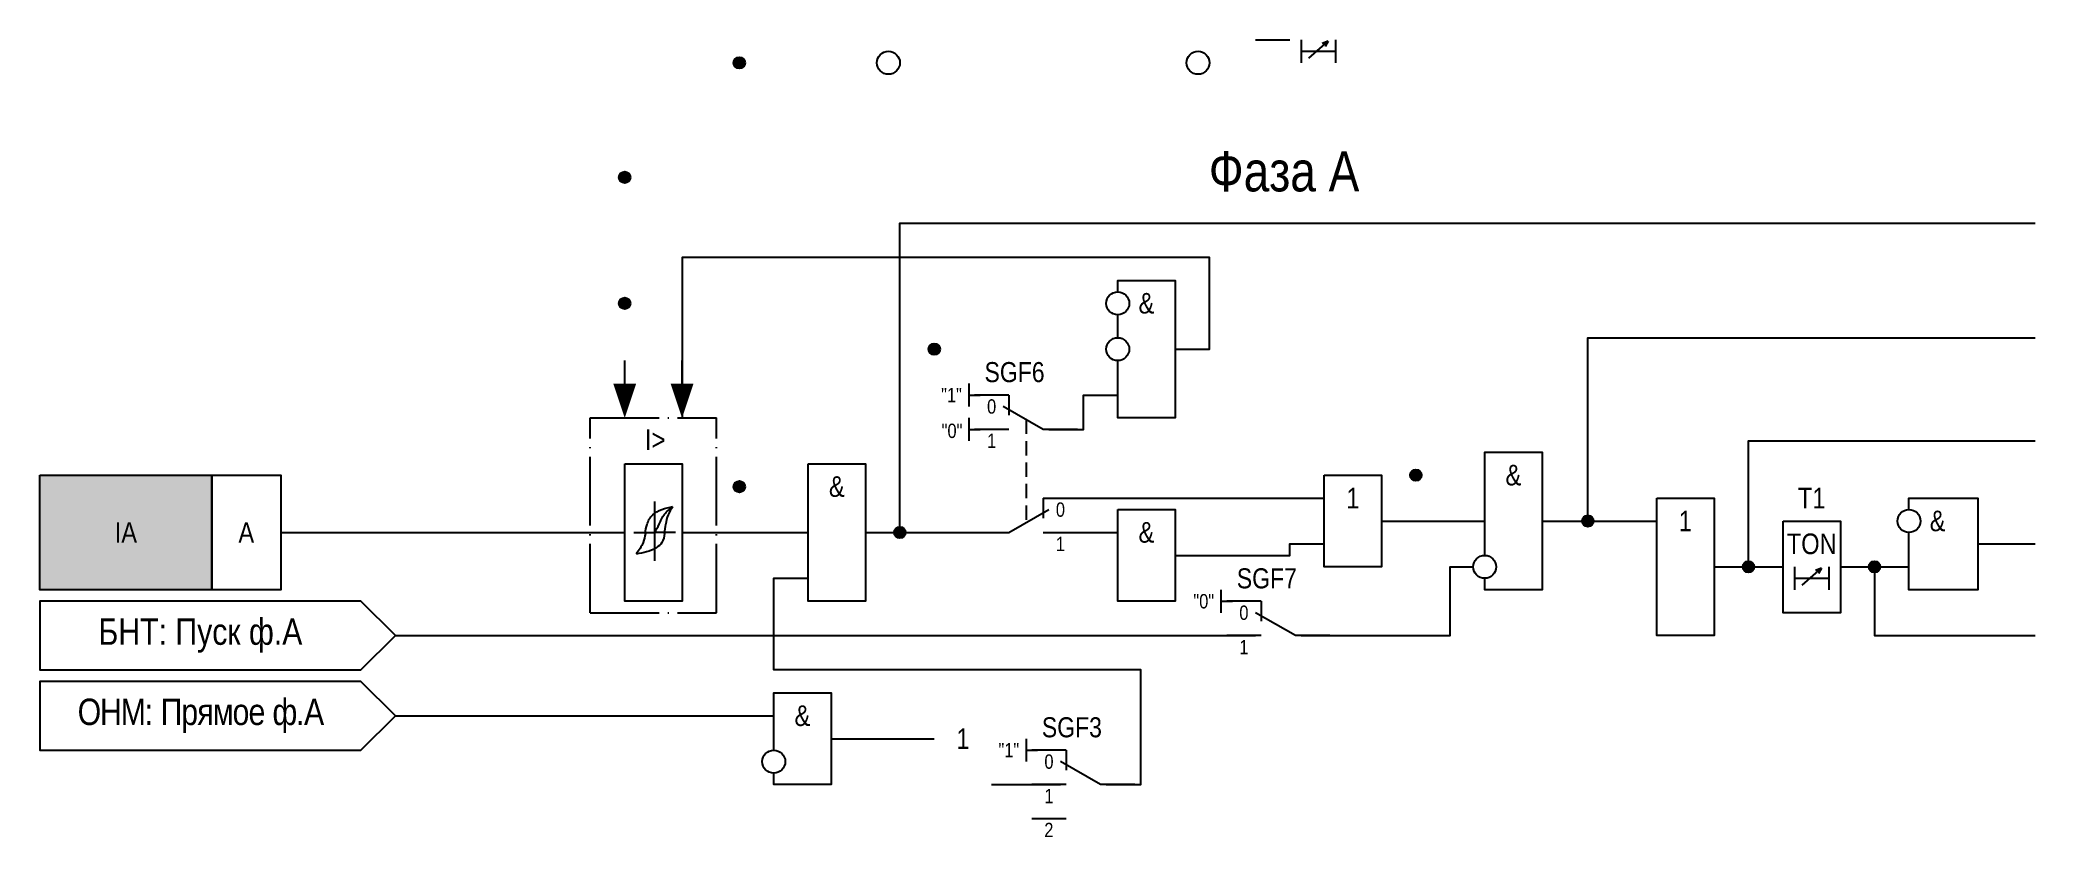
# Model space of a CAD drawing. Header units: millimetres. Extents: x -1444 to 964, y 0 to 620.
# Drawn here: x -1444 to -1270, y 420.4 to 490 of the extents above; entities that cross this region are included whole.
import ezdxf
from ezdxf.enums import TextEntityAlignment as Align

# ---------------------------------------------------------------- set-up
doc = ezdxf.new("R2010")
doc.units = ezdxf.units.MM
doc.linetypes.add('ACAD_ISO04W100', pattern=[30, 24, -3, 0, -3])
doc.linetypes.add('штриховая2', pattern=[0.375, 0.25, -0.125])
doc.layers.add('TEXT', color=7, linetype='Continuous', lineweight=25)
doc.layers.add('Основная', color=7, linetype='Continuous')
doc.styles.add('1.8_Gost_RD', font='ARIALN.TTF', dxfattribs={"height": 1.8})
doc.styles.add('2.5_Gost_RD', font='ARIALN.TTF', dxfattribs={"height": 2.5})
doc.styles.add('3.5_Gost_RD', font='ARIALN.TTF', dxfattribs={"height": 3.5})
doc.styles.add('Вывод', font='ARIALN.TTF', dxfattribs={"height": 2.5})
doc.styles.add('Компонент', font='ARIALN.TTF', dxfattribs={"height": 3.5})

msp = doc.modelspace()

# ---------------------------------------------------------------- texts
at = {"color": 251, "ltscale": 100, "true_color": 0x58595b, "insert": (-1335.5, 478.5), "char_height": 3.5, "width": 51, "attachment_point": 5, "style": '3.5_Gost_RD'}
msp.add_mtext('Фаза А', dxfattribs=at)
at = {"ltscale": 100, "char_height": 1.8, "attachment_point": 5}
for s, insert, width, style in [('&', (-1347.5, 467), 5, '2.5_Gost_RD'), ('&', (-1315.5, 452), 5, '2.5_Gost_RD'), ('&', (-1374.5, 451), 5, '2.5_Gost_RD'), ('1', (-1329.5, 450), 5, '2.5_Gost_RD'), ('T1', (-1289.48, 450), 5, '2.5_Gost_RD'), ('&', (-1278.5, 448), 5, '2.5_Gost_RD'), ('IA', (-1436.5, 447), 15, '1.8_Gost_RD'), ('А', (-1426, 447), 6, '1.8_Gost_RD'), ('1', (-1300.5, 448), 5, '2.5_Gost_RD'), ('TON', (-1289.48, 446), 5, '2.5_Gost_RD'), ('&', (-1377.5, 431), 5, '2.5_Gost_RD'), ('1', (-1363.5, 429), 5, '2.5_Gost_RD')]:
    msp.add_mtext(s, dxfattribs=dict(at, insert=insert, width=width, style=style))
at = {"color": 7, "ltscale": 100, "insert": (-1396, 456), "char_height": 1.8, "attachment_point": 1, "style": '1.8_Gost_RD'}
msp.add_mtext_dynamic_manual_height_columns('\\pi4.7676;I>', width=11, gutter_width=17.5, heights=[0], dxfattribs=at)
at = {"color": 5, "ltscale": 100, "insert": (-1365.36, 456.5), "char_height": 1.25, "attachment_point": 1, "style": '3.5_Gost_RD'}
msp.add_mtext_dynamic_manual_height_columns('"0"', width=2, gutter_width=17.5, heights=[0], dxfattribs=at)
at = {"color": 5, "ltscale": 100, "insert": (-1347.5, 447), "char_height": 1.8, "width": 5, "attachment_point": 5, "style": '2.5_Gost_RD'}
msp.add_mtext('&', dxfattribs=at)
at = {"ltscale": 100, "insert": (-1356.41, 421.66), "char_height": 1.25, "attachment_point": 1, "style": '3.5_Gost_RD'}
msp.add_mtext_dynamic_manual_height_columns('2', width=2, gutter_width=17.5, heights=[0], dxfattribs=at)
at = {"layer": 'TEXT', "ltscale": 100, "char_height": 2.3, "width": 28, "attachment_point": 5, "style": '2.5_Gost_RD'}
for s, insert in [('БНТ: Пуск ф.А', (-1430, 438)), ('{\\T0.95;ОНМ: Прямое ф.А}', (-1430, 431))]:
    msp.add_mtext(s, dxfattribs=dict(at, insert=insert))

# ---------------------------------------------------------------- blocks, each defined once
blk = doc.blocks.new('*U70')
at = {"layer": 'Основная', "linetype": 'ACAD_ISO04W100', "ltscale": 0.25}
for p, q in [((0, 0), (11, 0)), ((0, -17), (0, 0)), ((11, -17), (11, 0)), ((0, -17), (11, -17))]:
    blk.add_line(p, q, dxfattribs=at)
at = {"layer": 'Основная', "style": 'Компонент'}
blk.add_attdef('ОУ', text='', height=3.5, dxfattribs=at).set_placement((11, 0), align=Align.MIDDLE_CENTER)
blk = doc.blocks.new('*U81')
at = {"ltscale": 0.25}
blk.add_line((-1, 0), (-5, 0), dxfattribs=at)
blk.add_lwpolyline([(-3, 0, 2, 0, 0), (0, 0, 0, 0, 0)], format="xyseb", dxfattribs=at)
at = {"layer": 'Основная', "style": 'Вывод'}
blk.add_attdef('ОТ', text='', height=2.5, dxfattribs=at).set_placement((-4, 0), align=Align.MIDDLE_CENTER)
blk = doc.blocks.new('*U79')
at = {"layer": 'Основная', "color": 0}
blk.add_line((0, 0), (7, 4), dxfattribs=at)
at = {"layer": 'Основная', "ltscale": 0.35}
blk.add_line((6, 6), (6, 2.5), dxfattribs=at)
blk = doc.blocks.new('*U91')
at = {"layer": 'Основная', "color": 0}
for p, q in [((-3, 6), (-9, 6)), ((-3, 0), (-9, 0)), ((9, 0), (3, 0))]:
    blk.add_line(p, q, dxfattribs=at)
at = {"layer": 'Основная', "ltscale": 0.25, "xscale": -1}
blk.add_blockref('*U79', (3, 0), dxfattribs=at)
at = {"layer": 'Основная'}
for tag, height, style, p in [('ОУ', 3.5, 'Компонент', (-2, 10)), ('В1', 2.5, 'Вывод', (-13, 6)), ('В2', 2.5, 'Вывод', (-6, 4)), ('В3', 2.5, 'Вывод', (-6, -2))]:
    blk.add_attdef(tag, text='', height=height, dxfattribs=dict(at, style=style)).set_placement(p, align=Align.MIDDLE_CENTER)
blk = doc.blocks.new('Точка')
at = {"ltscale": 100}
h = blk.add_hatch(color=256, dxfattribs=at)
h.dxf.hatch_style = 1
edge = h.paths.add_edge_path()
edge.add_arc((0, 0), 0.5, 0, 360)
blk.add_circle((0, 0), 0.5, dxfattribs=at)
blk = doc.blocks.new('*U93')
at = {"layer": 'Основная', "color": 0}
for p, q in [((3, 6), (9, 6)), ((-9, 0), (-3, 0)), ((3, 0), (9, 0))]:
    blk.add_line(p, q, dxfattribs=at)
at = {"layer": 'Основная', "ltscale": 0.25}
blk.add_blockref('*U79', (-3, 0), dxfattribs=at)
at = {"layer": 'Основная'}
for tag, height, style, p in [('ОУ', 3.5, 'Компонент', (2, 10)), ('В1', 2.5, 'Вывод', (14, 6)), ('В2', 2.5, 'Вывод', (6, 4)), ('В3', 2.5, 'Вывод', (6, -2))]:
    blk.add_attdef(tag, text='', height=height, dxfattribs=dict(at, style=style)).set_placement(p, align=Align.MIDDLE_CENTER)

# ---------------------------------------------------------------- hatches: boundary and pattern name
at = {"ltscale": 100, "true_color": 0xf7941d}
h = msp.add_hatch(color=30, dxfattribs=at)
h.dxf.hatch_style = 1
h.paths.add_polyline_path([(-1444, 452), (-1429, 452), (-1429, 442), (-1444, 442)])

# ---------------------------------------------------------------- linework, layer by layer
at = {"color": 7, "ltscale": 100}
for p, q in [((-1333.33, 488.41), (-1331.66, 489.9)), ((-1331.66, 489.9), (-1332.18, 489.68)), ((-1331.66, 489.9), (-1331.92, 489.43)), ((-1392.21, 447), (-1390.4, 447)), ((-1388.58, 447), (-1390.4, 447)), ((-1290.3, 442.41), (-1288.63, 443.9)), ((-1288.63, 443.9), (-1289.15, 443.68)), ((-1288.63, 443.9), (-1288.9, 443.43))]:
    msp.add_line(p, q, dxfattribs=at)
at = {"color": 5, "ltscale": 100}
for p, q in [((-1363, 460), (-1363, 458)), ((-1363, 459), (-1362, 459)), ((-1363, 457), (-1363, 455)), ((-1363, 456), (-1362, 456))]:
    msp.add_line(p, q, dxfattribs=at)
msp.add_line((-1390.4, 449.72), (-1390.4, 444.52))
at = {"ltscale": 100}
for p, q in [((-1341, 442), (-1341, 440)), ((-1341, 441), (-1340, 441)), ((-1358, 429), (-1358, 427)), ((-1358, 428), (-1357, 428)), ((-1354.5, 422), (-1357.5, 422))]:
    msp.add_line(p, q, dxfattribs=at)
for points in [[(-1338, 490), (-1335, 490)], [(-1334, 490), (-1334, 488)], [(-1334, 489), (-1331, 489)], [(-1331, 490), (-1331, 488)], [(-1372, 447), (-1369, 447), (-1369, 474), (-1270, 474)], [(-1345, 463), (-1342, 463), (-1342, 471), (-1388, 471), (-1388, 457)], [(-1350, 468), (-1350, 469), (-1345, 469), (-1345, 457), (-1350, 457), (-1350, 462)], [(-1350, 464), (-1350, 466)], [(-1313, 448), (-1309, 448), (-1309, 464), (-1270, 464)], [(-1298, 444), (-1295, 444), (-1295, 455), (-1270, 455)], [(-1318, 445), (-1318, 454), (-1313, 454), (-1313, 442), (-1318, 442), (-1318, 443)], [(-1281, 449), (-1281, 450), (-1275, 450), (-1275, 442), (-1281, 442), (-1281, 447)], [(-1327, 448), (-1318, 448)], [(-1313, 448), (-1303, 448)], [(-1423, 447), (-1393, 447)], [(-1388, 447), (-1377, 447)], [(-1372, 447), (-1369, 447)], [(-1345, 445), (-1335, 445), (-1335, 446), (-1332, 446)], [(-1275, 446), (-1270, 446)], [(-1334, 438), (-1321, 438), (-1321, 444), (-1319, 444)], [(-1298, 444), (-1292, 444)], [(-1290.98, 444), (-1290.98, 442)], [(-1287.98, 444), (-1287.98, 442)], [(-1287, 444), (-1281, 444)], [(-1287, 444), (-1284, 444), (-1284, 438), (-1270, 438)], [(-1351, 425), (-1348, 425), (-1348, 435), (-1380, 435), (-1380, 443), (-1377, 443)], [(-1290.98, 443), (-1287.98, 443)], [(-1413, 438), (-1416, 441), (-1444, 441), (-1444, 435), (-1416, 435), (-1413, 438)], [(-1413, 438), (-1338, 438)], [(-1413, 431), (-1416, 434), (-1444, 434), (-1444, 428), (-1416, 428), (-1413, 431)], [(-1380, 428), (-1380, 433), (-1375, 433), (-1375, 425), (-1380, 425), (-1380, 426)], [(-1413, 431), (-1380, 431)], [(-1375, 429), (-1366, 429)], [(-1361, 425), (-1355, 425)]]:
    msp.add_lwpolyline(points, dxfattribs=at)
at = {"color": 5, "ltscale": 100}
for points in [[(-1356, 456), (-1353, 456), (-1353, 459), (-1350, 459)], [(-1356, 450), (-1332, 450)], [(-1372, 447), (-1360, 447)], [(-1356, 447), (-1350, 447)]]:
    msp.add_lwpolyline(points, dxfattribs=at)
at = {"color": 5, "linetype": 'штриховая2', "ltscale": 5}
msp.add_lwpolyline([(-1358, 456.86), (-1358, 447.86)], dxfattribs=at)
at = {"ltscale": 100}
for points in [[(-1393, 453), (-1388, 453), (-1388, 441), (-1393, 441)], [(-1377, 453), (-1372, 453), (-1372, 441), (-1377, 441)], [(-1444, 452), (-1429, 452), (-1429, 442), (-1444, 442)], [(-1429, 452), (-1423, 452), (-1423, 442), (-1429, 442)], [(-1332, 452), (-1327, 452), (-1327, 444), (-1332, 444)], [(-1303, 450), (-1298, 450), (-1298, 438), (-1303, 438)], [(-1291.98, 448), (-1286.98, 448), (-1286.98, 440), (-1291.98, 440)]]:
    msp.add_lwpolyline(points, close=True, dxfattribs=at)
at = {"color": 5, "ltscale": 100}
msp.add_lwpolyline([(-1350, 449), (-1345, 449), (-1345, 441), (-1350, 441)], close=True, dxfattribs=at)
at = {"ltscale": 100}
for centre in [(-1370, 488), (-1350, 467), (-1350, 463), (-1281, 448), (-1318, 444), (-1380, 427)]:
    msp.add_circle(centre, 1, dxfattribs=at)
msp.add_circle((-1343, 488), 1)
for points in [[(-1391.2, 446.92), (-1391.05, 447.71), (-1390.56, 448.54), (-1388.8, 449.26)], [(-1390.4, 447), (-1390, 447.72), (-1389.53, 448.6), (-1388.8, 449.26)], [(-1389.52, 446.92), (-1389.4, 447.71), (-1389.19, 448.54), (-1388.8, 449.26)], [(-1391.2, 446.92), (-1391.4, 446.13), (-1392, 445.12)], [(-1389.52, 446.92), (-1389.75, 446.13), (-1390.24, 445.67), (-1392, 445.12)]]:
    msp.add_spline(points, degree=3)

# ---------------------------------------------------------------- block references
for p in [(-1383, 488), (-1393, 478), (-1393, 467), (-1366, 463), (-1324, 452), (-1383, 451), (-1369, 447), (-1309, 448), (-1295, 444), (-1295, 444), (-1284, 444)]:
    msp.add_blockref('Точка', p, dxfattribs=at)
at = {"layer": 'Основная', "ltscale": 0.25, "rotation": 270}
for p in [(-1393, 457), (-1388, 457)]:
    msp.add_blockref('*U81', p, dxfattribs=at)
at = {"layer": 'Основная', "color": 5, "ltscale": 0.25, "xscale": 0.5, "yscale": 0.5, "zscale": 0.5}
msp.add_blockref('*U91', (-1358, 456), dxfattribs=at).add_auto_attribs({'ОУ': 'SGF6', 'В1': '"1"', 'В2': '0', 'В3': '1'})
at = {"layer": 'Основная', "ltscale": 0.25}
msp.add_blockref('*U70', (-1396, 457), dxfattribs=at)
at = {"layer": 'Основная', "color": 5, "ltscale": 0.25}
ref = msp.add_blockref('*U93', (-1358, 447), dxfattribs=dict(at, xscale=0.5, yscale=0.5, zscale=0.5))
ref.add_attrib('В2', '0', dxfattribs={"height": 1.25, "style": 'Вывод'}).set_placement((-1355, 449), align=Align.MIDDLE_CENTER)
ref.add_attrib('В3', '1', dxfattribs={"height": 1.25, "style": 'Вывод'}).set_placement((-1355, 446), align=Align.MIDDLE_CENTER)
at = {"layer": 'Основная', "ltscale": 0.25, "xscale": 0.5, "yscale": 0.5, "zscale": 0.5}
for p, values in [((-1336, 438), {'ОУ': 'SGF7', 'В1': '"0"', 'В2': '0', 'В3': '1'}), ((-1353, 425), {'ОУ': 'SGF3', 'В1': '"1"', 'В2': '0', 'В3': '1'})]:
    msp.add_blockref('*U91', p, dxfattribs=at).add_auto_attribs(values)

msp.set_redraw_order([(e.dxf.handle, doc.entitydb.next_handle()) for e in msp.query("TEXT MTEXT ATTDEF DIMENSION ARC_DIMENSION")])  # texts and dimensions are drawn at this point

doc.saveas('drawing.dxf')
